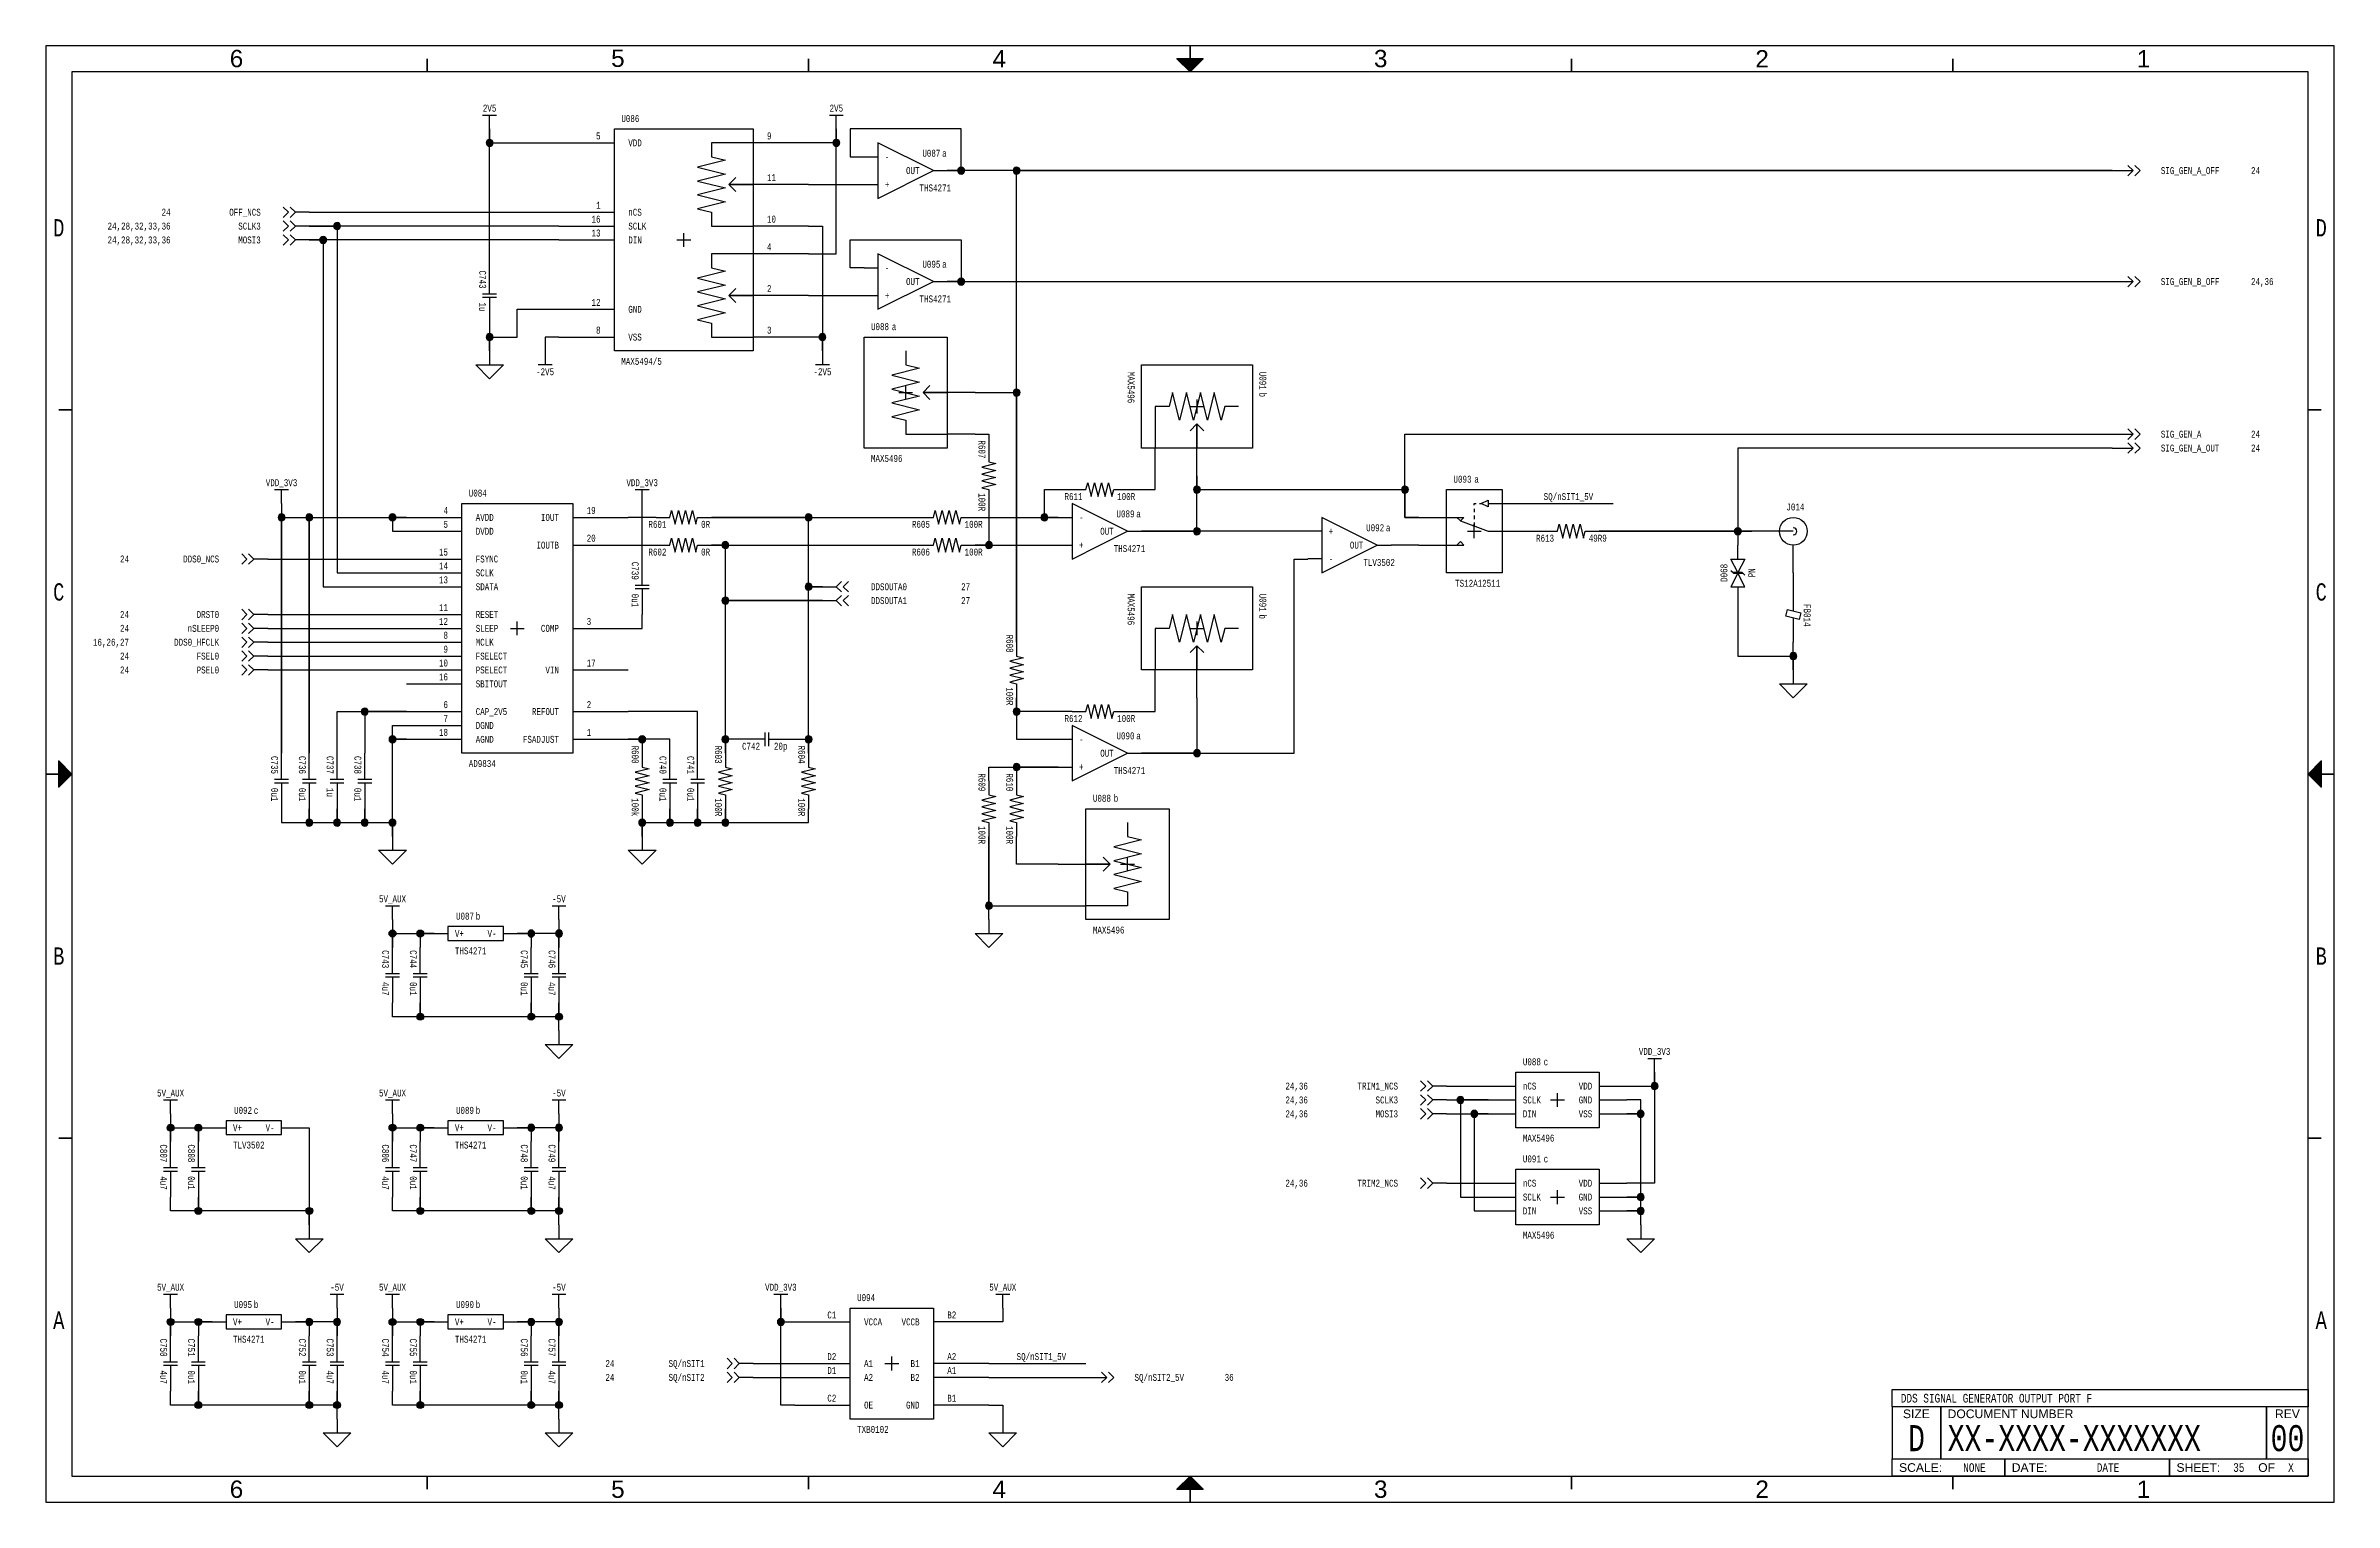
# Paper-space layout '35' of a CAD drawing. Header units: inches. Extents: x 0.2 to 16.8, y 0.2 to 10.8.
import ezdxf
from ezdxf.enums import TextEntityAlignment as Align

# ---------------------------------------------------------------- set-up
doc = ezdxf.new("R2010")
doc.units = ezdxf.units.IN
doc.header["$MEASUREMENT"] = 0
for name, color, linetype in [('BORDER', 13, 'Continuous'), ('COMPONENT', 14, 'Continuous'), ('SIGNAL', 84, 'Continuous'), ('TEXT', 252, 'Continuous')]:
    doc.layers.add(name, color=color, linetype=linetype)
doc.styles.add('Monotxt_75', font='monotxt.shx', dxfattribs={"width": 0.75})
doc.styles.get("Standard").update_dxf_attribs({"font": 'arial.ttf'})

psp = doc.layouts.new('35')

# ---------------------------------------------------------------- texts
at = {"layer": 'TEXT', "style": 'Monotxt_75', "width": 0.75}
for s, p in [('2V5', (3.45, 10.275)), ('2V5', (5.95, 10.275)), ('VDD_3V3', (1.95, 7.575)), ('VDD_3V3', (4.55, 7.575)), ('5V_AUX', (2.75, 4.575)), ('-5V', (3.95, 4.575)), ('VDD_3V3', (11.85, 3.475)), ('5V_AUX', (1.15, 3.175)), ('5V_AUX', (2.75, 3.175)), ('-5V', (3.95, 3.175)), ('5V_AUX', (1.15, 1.775)), ('-5V', (2.35, 1.775)), ('5V_AUX', (2.75, 1.775)), ('-5V', (3.95, 1.775)), ('VDD_3V3', (5.55, 1.775)), ('5V_AUX', (7.15, 1.775))]:
    psp.add_text(s, height=0.05, dxfattribs=at).set_placement(p, align=Align.CENTER)
for s, p in [('SIG_GEN_A_OFF', (15.5, 9.85)), ('24', (16.15, 9.85)), ('SIG_GEN_B_OFF', (15.5, 9.05)), ('24,36', (16.15, 9.05)), ('SIG_GEN_A', (15.5, 7.95)), ('24', (16.15, 7.95)), ('SIG_GEN_A_OUT', (15.5, 7.85)), ('24', (16.15, 7.85)), ('SQ/nSIT1_5V', (11.05, 7.5)), ('DDSOUTA0', (6.2, 6.85)), ('DDSOUTA1', (6.2, 6.75)), ('27', (6.85, 6.85)), ('27', (6.85, 6.75)), ('SQ/nSIT1_5V', (7.25, 1.3)), ('SQ/nSIT2_5V', (8.1, 1.15)), ('36', (8.75, 1.15))]:
    psp.add_text(s, height=0.05, dxfattribs=at).set_placement(p, align=Align.MIDDLE_LEFT)
for s, p in [('24', (1.15, 9.55)), ('OFF_NCS', (1.8, 9.55)), ('24,28,32,33,36', (1.15, 9.45)), ('SCLK3', (1.8, 9.45)), ('24,28,32,33,36', (1.15, 9.35)), ('MOSI3', (1.8, 9.35)), ('24', (0.85, 7.05)), ('DDS0_NCS', (1.5, 7.05)), ('24', (0.85, 6.65)), ('DRST0', (1.5, 6.65)), ('16,26,27', (0.85, 6.45)), ('24', (0.85, 6.55)), ('DDS0_HFCLK', (1.5, 6.45)), ('nSLEEP0', (1.5, 6.55)), ('24', (0.85, 6.35)), ('24', (0.85, 6.25)), ('PSEL0', (1.5, 6.25)), ('FSEL0', (1.5, 6.35)), ('24,36', (9.35, 3.25)), ('24,36', (9.35, 3.15)), ('TRIM1_NCS', (10, 3.25)), ('SCLK3', (10, 3.15)), ('24,36', (9.35, 3.05)), ('MOSI3', (10, 3.05)), ('24,36', (9.35, 2.55)), ('TRIM2_NCS', (10, 2.55)), ('24', (4.35, 1.25)), ('24', (4.35, 1.15)), ('SQ/nSIT1', (5, 1.25)), ('SQ/nSIT2', (5, 1.15))]:
    psp.add_text(s, height=0.05, dxfattribs=at).set_placement(p, align=Align.MIDDLE_RIGHT)
for p in [(3.85, 8.425), (5.85, 8.425)]:
    psp.add_text('-2V5', height=0.05, dxfattribs=at).set_placement(p, align=Align.TOP_CENTER)

# ---------------------------------------------------------------- blocks, each defined once
blk = doc.blocks.new('ANSI B Frame')
at = {"layer": 'BORDER', "lineweight": 35}
h = blk.add_hatch(color=256, dxfattribs=at)
h.dxf.hatch_style = 1
h.paths.add_polyline_path([(8.59375, 10.65625), (8.5, 10.65625), (8.5, 10.5625)])
h.paths.add_polyline_path([(8.5, 10.5625), (8.5, 10.65625), (8.40625, 10.65625)])
h = blk.add_hatch(color=256, dxfattribs=at)
h.dxf.hatch_style = 1
h.paths.add_polyline_path([(0.34375, 5.59375), (0.34375, 5.5), (0.4375, 5.5)])
h.paths.add_polyline_path([(0.4375, 5.5), (0.34375, 5.5), (0.34375, 5.40625)])
h = blk.add_hatch(color=256, dxfattribs=at)
h.dxf.hatch_style = 1
h.paths.add_polyline_path([(16.65625, 5.59375), (16.65625, 5.5), (16.5625, 5.5)])
h.paths.add_polyline_path([(16.5625, 5.5), (16.65625, 5.5), (16.65625, 5.40625)])
h = blk.add_hatch(color=256, dxfattribs=at)
h.dxf.hatch_style = 1
h.paths.add_polyline_path([(8.59375, 0.34375), (8.5, 0.34375), (8.5, 0.4375)])
h.paths.add_polyline_path([(8.5, 0.4375), (8.5, 0.34375), (8.40625, 0.34375)])
at = {"layer": 'BORDER'}
for points in [[(0.25, 0.25), (16.75, 0.25), (16.75, 10.75), (0.25, 10.75)], [(0.4375, 0.4375), (16.5625, 0.4375), (16.5625, 10.5625), (0.4375, 10.5625)], [(13.5625, 1.0625), (16.5625, 1.0625), (16.5625, 0.9375), (13.5625, 0.9375)], [(13.5625, 0.9375), (13.5625, 0.5625), (13.9125, 0.5625), (13.9125, 0.9375), (13.9125, 0.5625), (16.2625, 0.5625), (16.2625, 0.9375), (16.2625, 0.5625), (16.5625, 0.5625), (16.5625, 0.9375)], [(16.5625, 0.4375), (15.5625, 0.4375), (15.5625, 0.5625), (15.5625, 0.4375), (14.375, 0.4375), (14.375, 0.5625), (14.375, 0.4375), (13.5625, 0.4375), (13.5625, 0.5625), (16.5625, 0.5625)]]:
    blk.add_lwpolyline(points, close=True, dxfattribs=at)
at = {"layer": 'BORDER', "lineweight": 35}
for points in [[(8.5, 10.5625), (8.5, 10.75)], [(3, 10.65625), (3, 10.5625)], [(5.75, 10.65625), (5.75, 10.5625)], [(11.25, 10.65625), (11.25, 10.5625)], [(14, 10.65625), (14, 10.5625)], [(0.34375, 8.125), (0.4375, 8.125)], [(16.65625, 8.125), (16.5625, 8.125)], [(0.4375, 5.5), (0.25, 5.5)], [(16.5625, 5.5), (16.75, 5.5)], [(0.34375, 2.875), (0.4375, 2.875)], [(16.65625, 2.875), (16.5625, 2.875)], [(3, 0.34375), (3, 0.4375)], [(5.75, 0.34375), (5.75, 0.4375)], [(8.5, 0.4375), (8.5, 0.25)], [(11.25, 0.34375), (11.25, 0.4375)], [(14, 0.34375), (14, 0.4375)]]:
    blk.add_lwpolyline(points, dxfattribs=at)
for points in [[(8.5, 10.5625), (8.59375, 10.65625), (8.40625, 10.65625)], [(0.4375, 5.5), (0.34375, 5.59375), (0.34375, 5.40625)], [(16.5625, 5.5), (16.65625, 5.59375), (16.65625, 5.40625)], [(8.5, 0.4375), (8.59375, 0.34375), (8.40625, 0.34375)]]:
    blk.add_lwpolyline(points, close=True, dxfattribs=at)
at = {"layer": 'BORDER', "style": 'Monotxt_75', "width": 0.75}
for s, p in [('D', (0.34375, 9.4375)), ('D', (16.65625, 9.4375)), ('C', (0.34375, 6.8125)), ('C', (16.65625, 6.8125)), ('B', (0.34375, 4.1875)), ('B', (16.65625, 4.1875)), ('A', (0.34375, 1.5625)), ('A', (16.65625, 1.5625))]:
    blk.add_text(s, height=0.125, dxfattribs=at).set_placement(p, align=Align.MIDDLE_CENTER)
at = {"layer": 'BORDER'}
for s, p in [('SIZE', (13.7375, 0.8875)), ('REV', (16.4125, 0.8875)), ('OF', (16.2625, 0.5))]:
    blk.add_text(s, height=0.0625, dxfattribs=at).set_placement(p, align=Align.MIDDLE_CENTER)
for s, p in [('DOCUMENT NUMBER', (13.9625, 0.8875)), ('SCALE:', (13.6125, 0.5)), ('DATE:', (14.425, 0.5)), ('SHEET:', (15.6125, 0.5))]:
    blk.add_text(s, height=0.0625, dxfattribs=at).set_placement(p, align=Align.MIDDLE_LEFT)
at = {"layer": 'BORDER', "flags": 8}
for tag, p in [('ZN6', (1.625, 10.65787)), ('ZN5', (4.375, 10.66009)), ('ZN4', (7.125, 10.65625)), ('ZN3', (9.875, 10.65796)), ('ZN2', (12.625, 10.65574)), ('ZN1', (15.375, 10.65574)), ('ZN6', (1.625, 0.34375)), ('ZN5', (4.375, 0.34375)), ('ZN4', (7.125, 0.34375)), ('ZN3', (9.875, 0.34375)), ('ZN2', (12.625, 0.34375)), ('ZN1', (15.375, 0.34375))]:
    blk.add_attdef(tag, text='', height=0.125, dxfattribs=at).set_placement(p, align=Align.MIDDLE_CENTER)
at = {"layer": 'TEXT', "style": 'Monotxt_75', "width": 0.75, "flags": 8}
for tag, height, p in [('DESRP', 0.0625, (13.625, 1)), ('DWG_NO', 0.1875, (13.9625, 0.7125))]:
    blk.add_attdef(tag, text='', height=height, dxfattribs=at).set_placement(p, align=Align.MIDDLE_LEFT)
for tag, height, p in [('SHTSZ', 0.1875, (13.7375, 0.7125)), ('REV', 0.1875, (16.4125, 0.7125)), ('SCALE', 0.0625, (14.15625, 0.5)), ('REVDATE', 0.0625, (15.11875, 0.5)), ('CURRSHT', 0.0625, (16.0625, 0.5)), ('LASTSHT', 0.0625, (16.4375, 0.5))]:
    blk.add_attdef(tag, text='', height=height, dxfattribs=at).set_placement(p, align=Align.MIDDLE_CENTER)
blk = doc.blocks.new('MAX5494_5')
for points in [[(-0.45, 0.35), (-0.25, 0.35)], [(0.25, 0.35), (0.1, 0.35), (0.1, 0.3), (0.15, 0.2875), (0.05, 0.2625), (0.15, 0.2375), (0.05, 0.2125), (0.15, 0.1875), (0.05, 0.1625), (0.15, 0.1375), (0.05, 0.1125), (0.1, 0.1), (0.1, 0.05), (0.25, 0.05)], [(0.45, 0.35), (0.25, 0.35)], [(0.25, 0.2), (0.1625, 0.2), (0.1875, 0.225)], [(0.1625, 0.2), (0.25, 0.2)], [(0.1625, 0.2), (0.1875, 0.175)], [(0.45, 0.2), (0.25, 0.2)], [(-0.45, 0.1), (-0.25, 0.1)], [(-0.45, 0.05), (-0.25, 0.05)], [(0.45, 0.05), (0.25, 0.05)], [(-0.45, 0), (-0.25, 0)], [(0.25, -0.05), (0.1, -0.05), (0.1, -0.1), (0.15, -0.1125), (0.05, -0.1375), (0.15, -0.1625), (0.05, -0.1875), (0.15, -0.2125), (0.05, -0.2375), (0.15, -0.2625), (0.05, -0.2875), (0.1, -0.3), (0.1, -0.35), (0.25, -0.35)], [(0.45, -0.05), (0.25, -0.05)], [(0.25, -0.2), (0.1625, -0.2), (0.1875, -0.175)], [(0.1625, -0.2), (0.25, -0.2)], [(0.1625, -0.2), (0.1875, -0.225)], [(0.45, -0.2), (0.25, -0.2)], [(-0.45, -0.25), (-0.25, -0.25)], [(-0.45, -0.35), (-0.25, -0.35)], [(0.45, -0.35), (0.25, -0.35)]]:
    blk.add_lwpolyline(points)
blk.add_lwpolyline([(-0.25, 0.4), (0.25, 0.4), (0.25, -0.4), (-0.25, -0.4)], close=True)
at = {"color": 7}
for points in [[(-0.025, 0), (0, 0), (0, 0.025)], [(0, -0.025), (0, 0), (0.025, 0)]]:
    blk.add_lwpolyline(points, dxfattribs=at)
at = {"layer": 'TEXT', "style": 'Monotxt_75', "width": 0.75}
for s, p in [('5', (-0.3, 0.3625)), ('16', (-0.3, 0.0625)), ('1', (-0.3, 0.1125)), ('13', (-0.3, 0.0125)), ('12', (-0.3, -0.2375)), ('8', (-0.3, -0.3375))]:
    blk.add_text(s, height=0.025, dxfattribs=at).set_placement(p, align=Align.RIGHT)
for s, p in [('VDD', (-0.2, 0.35)), ('nCS', (-0.2, 0.1)), ('SCLK', (-0.2, 0.05)), ('DIN', (-0.2, 0)), ('GND', (-0.2, -0.25)), ('VSS', (-0.2, -0.35))]:
    blk.add_text(s, height=0.025, dxfattribs=at).set_placement(p, align=Align.MIDDLE_LEFT)
for s, p in [('9', (0.3, 0.3625)), ('11', (0.3, 0.2125)), ('10', (0.3, 0.0625)), ('4', (0.3, -0.0375)), ('2', (0.3, -0.1875)), ('3', (0.3, -0.3375))]:
    blk.add_text(s, height=0.025, dxfattribs=at).set_placement(p)
blk.add_text('MAX5494/5', height=0.025, dxfattribs=at).set_placement((-0.225, -0.425), align=Align.TOP_LEFT)
at = {"layer": 'TEXT', "style": 'Monotxt_75', "width": 0.75, "flags": 8}
blk.add_attdef('REF', (-0.225, 0.425), '', height=0.025, dxfattribs=at)
blk = doc.blocks.new('FROM_CONN')
for points in [[(0, 0), (0.05, 0)], [(0.06875, 0.01875), (0.05, 0), (0.06875, -0.01875)], [(0.09375, 0.01875), (0.075, 0), (0.09375, -0.01875)]]:
    blk.add_lwpolyline(points)
blk = doc.blocks.new('CONNECT')
blk.add_hatch(color=256).paths.add_polyline_path([(0.0125, 0, 1), (-0.0125, 0, 1)])
blk.add_circle((0, 0), 0.0125)
blk = doc.blocks.new('SUPPLY_BUS')
for points in [[(0, 0), (0.05, 0)], [(0.05, 0.025), (0.05, -0.025)]]:
    blk.add_lwpolyline(points)
blk = doc.blocks.new('FLOAT_GND')
blk.add_lwpolyline([(0, 0), (0, -0.05)])
blk.add_lwpolyline([(-0.05, -0.05), (0.05, -0.05), (0, -0.1)], close=True)
blk = doc.blocks.new('TO_CONN')
for points in [[(0, 0), (0.075, 0)], [(0.05625, 0.01875), (0.075, 0), (0.05625, -0.01875)], [(0.08125, 0.01875), (0.1, 0), (0.08125, -0.01875)]]:
    blk.add_lwpolyline(points)
blk = doc.blocks.new('CAP')
for points in [[(0, 0.0125), (0, 0.2)], [(-0.05, 0.0125), (0.05, 0.0125)], [(-0.05, -0.0125), (0.05, -0.0125)], [(0, -0.0125), (0, -0.2)]]:
    blk.add_lwpolyline(points)
at = {"layer": 'TEXT', "style": 'Monotxt_75', "width": 0.75, "flags": 8}
blk.add_attdef('REFID', text='', height=0.05, rotation=270, dxfattribs=at).set_placement((-0.025, 0.05), align=Align.TOP_RIGHT)
blk.add_attdef('VALUE', text='', height=0.05, rotation=270, dxfattribs=at).set_placement((-0.025, -0.05), align=Align.TOP_LEFT)
blk = doc.blocks.new('AD9834')
blk.add_lwpolyline([(-0.2, 0.45), (0.2, 0.45), (0.2, -0.45), (-0.2, -0.45)], close=True)
for points in [[(-0.4, 0.4), (-0.2, 0.4)], [(-0.4, 0.35), (-0.2, 0.35)], [(0.2, 0.4), (0.4, 0.4)], [(-0.4, 0.25), (-0.2, 0.25)], [(0.2, 0.3), (0.4, 0.3)], [(-0.4, 0.2), (-0.2, 0.2)], [(-0.4, 0.15), (-0.2, 0.15)], [(-0.4, 0.05), (-0.2, 0.05)], [(-0.4, 0), (-0.2, 0)], [(0.2, 0), (0.4, 0)], [(-0.4, -0.05), (-0.2, -0.05)], [(-0.4, -0.1), (-0.2, -0.1)], [(-0.4, -0.15), (-0.2, -0.15)], [(0.2, -0.15), (0.4, -0.15)], [(-0.4, -0.2), (-0.2, -0.2)], [(-0.4, -0.3), (-0.2, -0.3)], [(0.2, -0.3), (0.4, -0.3)], [(-0.4, -0.35), (-0.2, -0.35)], [(-0.4, -0.4), (-0.2, -0.4)], [(0.2, -0.4), (0.4, -0.4)]]:
    blk.add_lwpolyline(points)
at = {"color": 7}
for points in [[(-0.025, 0), (0, 0), (0, 0.025)], [(0, -0.025), (0, 0), (0.025, 0)]]:
    blk.add_lwpolyline(points, dxfattribs=at)
at = {"layer": 'TEXT', "style": 'Monotxt_75', "width": 0.75}
for s, p in [('4', (-0.25, 0.4125)), ('5', (-0.25, 0.3625)), ('15', (-0.25, 0.2625)), ('14', (-0.25, 0.2125)), ('13', (-0.25, 0.1625)), ('11', (-0.25, 0.0625)), ('12', (-0.25, 0.0125)), ('8', (-0.25, -0.0375)), ('9', (-0.25, -0.0875)), ('10', (-0.25, -0.1375)), ('16', (-0.25, -0.1875)), ('6', (-0.25, -0.2875)), ('7', (-0.25, -0.3375)), ('18', (-0.25, -0.3875))]:
    blk.add_text(s, height=0.025, dxfattribs=at).set_placement(p, align=Align.RIGHT)
for s, p in [('AVDD', (-0.15, 0.4)), ('DVDD', (-0.15, 0.35)), ('FSYNC', (-0.15, 0.25)), ('SCLK', (-0.15, 0.2)), ('SDATA', (-0.15, 0.15)), ('SLEEP', (-0.15, 0)), ('RESET', (-0.15, 0.05)), ('MCLK', (-0.15, -0.05)), ('PSELECT', (-0.15, -0.15)), ('FSELECT', (-0.15, -0.1)), ('SBITOUT', (-0.15, -0.2)), ('CAP_2V5', (-0.15, -0.3)), ('AGND', (-0.15, -0.4)), ('DGND', (-0.15, -0.35))]:
    blk.add_text(s, height=0.025, dxfattribs=at).set_placement(p, align=Align.MIDDLE_LEFT)
for s, p in [('IOUT', (0.15, 0.4)), ('IOUTB', (0.15, 0.3)), ('COMP', (0.15, 0)), ('VIN', (0.15, -0.15)), ('REFOUT', (0.15, -0.3)), ('FSADJUST', (0.15, -0.4))]:
    blk.add_text(s, height=0.025, dxfattribs=at).set_placement(p, align=Align.MIDDLE_RIGHT)
for s, p in [('19', (0.25, 0.4125)), ('20', (0.25, 0.3125)), ('3', (0.25, 0.0125)), ('17', (0.25, -0.1375)), ('2', (0.25, -0.2875)), ('1', (0.25, -0.3875))]:
    blk.add_text(s, height=0.025, dxfattribs=at).set_placement(p)
blk.add_text('AD9834', height=0.025, dxfattribs=at).set_placement((-0.175, -0.475), align=Align.TOP_LEFT)
at = {"layer": 'TEXT', "style": 'Monotxt_75', "width": 0.75, "flags": 8}
blk.add_attdef('REF', (-0.175, 0.475), '', height=0.025, dxfattribs=at)
blk = doc.blocks.new('RF_CONN_MIRROR')
for points in [[(0, 0), (0, -0.15)], [(0.15, 0), (0.05, 0)]]:
    blk.add_lwpolyline(points)
blk.add_circle((0, 0), 0.05)
blk.add_arc((0, 0), 0.0125, 0, 180)
at = {"layer": 'TEXT', "style": 'Monotxt_75', "width": 0.75, "flags": 8}
blk.add_attdef('REF', (-0.075, -0.025), '', height=0.025, rotation=90, dxfattribs=at)
blk = doc.blocks.new('FeBead')
for points in [[(-0.2, 0), (-0.026, 0)], [(0.026, 0), (0.2, 0)]]:
    blk.add_lwpolyline(points)
blk.add_lwpolyline([(-0.037, -0.042), (-0.011, 0.055), (0.037, 0.042), (0.011, -0.055)], close=True)
at = {"layer": 'TEXT', "style": 'Monotxt_75', "width": 0.75, "flags": 8}
blk.add_attdef('REFID', (-0.075, 0.075), '', height=0.05, dxfattribs=at)
blk = doc.blocks.new('RES')
blk.add_lwpolyline([(-0.2, 0), (-0.1, 0), (-0.0875, 0.05), (-0.0625, -0.05), (-0.0375, 0.05), (-0.0125, -0.05), (0.0125, 0.05), (0.0375, -0.05), (0.0625, 0.05), (0.0875, -0.05), (0.1, 0), (0.2, 0)])
at = {"layer": 'TEXT', "style": 'Monotxt_75', "width": 0.75, "flags": 8}
blk.add_attdef('REFID', text='', height=0.05, dxfattribs=at).set_placement((-0.125, -0.025), align=Align.TOP_RIGHT)
blk.add_attdef('VALUE', text='', height=0.05, dxfattribs=at).set_placement((0.125, -0.025), align=Align.TOP_LEFT)
blk = doc.blocks.new('TXB0102')
blk.add_lwpolyline([(-0.15, 0.2), (0.15, 0.2), (0.15, -0.2), (-0.15, -0.2)], close=True)
for points in [[(-0.35, 0.15), (-0.15, 0.15)], [(0.35, 0.15), (0.15, 0.15)], [(-0.35, 0), (-0.15, 0)], [(-0.35, -0.05), (-0.15, -0.05)], [(0.35, 0), (0.15, 0)], [(0.35, -0.05), (0.15, -0.05)], [(-0.35, -0.15), (-0.15, -0.15)], [(0.35, -0.15), (0.15, -0.15)]]:
    blk.add_lwpolyline(points)
at = {"color": 7}
for points in [[(-0.025, 0), (0, 0), (0, 0.025)], [(0, -0.025), (0, 0), (0.025, 0)]]:
    blk.add_lwpolyline(points, dxfattribs=at)
at = {"layer": 'TEXT', "style": 'Monotxt_75', "width": 0.75}
for s, p in [('C1', (-0.2, 0.1625)), ('D2', (-0.2, 0.0125)), ('D1', (-0.2, -0.0375)), ('C2', (-0.2, -0.1375))]:
    blk.add_text(s, height=0.025, dxfattribs=at).set_placement(p, align=Align.RIGHT)
for s, p in [('B2', (0.2, 0.1625)), ('A2', (0.2, 0.0125)), ('A1', (0.2, -0.0375)), ('B1', (0.2, -0.1375))]:
    blk.add_text(s, height=0.025, dxfattribs=at).set_placement(p)
for s, p in [('VCCA', (-0.1, 0.15)), ('A1', (-0.1, 0)), ('A2', (-0.1, -0.05)), ('OE', (-0.1, -0.15))]:
    blk.add_text(s, height=0.025, dxfattribs=at).set_placement(p, align=Align.MIDDLE_LEFT)
for s, p in [('VCCB', (0.1, 0.15)), ('B1', (0.1, 0)), ('B2', (0.1, -0.05)), ('GND', (0.1, -0.15))]:
    blk.add_text(s, height=0.025, dxfattribs=at).set_placement(p, align=Align.MIDDLE_RIGHT)
blk.add_text('TXB0102', height=0.025, dxfattribs=at).set_placement((-0.125, -0.225), align=Align.TOP_LEFT)
at = {"layer": 'TEXT', "style": 'Monotxt_75', "width": 0.75, "flags": 8}
blk.add_attdef('REF', (-0.125, 0.225), '', height=0.025, dxfattribs=at)
blk = doc.blocks.new('OPAMP_GEN')
blk.add_lwpolyline([(-0.2, 0.2), (-0.2, -0.2), (0.2, 0)], close=True)
for points in [[(-0.2, 0.1), (-0.3, 0.1)], [(0.2, 0), (0.3, 0)], [(-0.2, -0.1), (-0.3, -0.1)]]:
    blk.add_lwpolyline(points)
at = {"layer": 'TEXT', "style": 'Monotxt_75', "width": 0.75}
for s, p in [('+', (-0.15, 0.1)), ('-', (-0.15, -0.1))]:
    blk.add_text(s, height=0.05, dxfattribs=at).set_placement(p, align=Align.MIDDLE_LEFT)
blk.add_text('OUT', height=0.05, dxfattribs=at).set_placement((0.1, 0), align=Align.MIDDLE_RIGHT)
at = {"layer": 'TEXT', "style": 'Monotxt_75', "width": 0.75, "flags": 8}
for tag, p in [('INP', (-0.225, 0.125)), ('REFID', (0.25, 0.1)), ('INM', (-0.225, -0.075))]:
    blk.add_attdef(tag, text='', height=0.05, dxfattribs=at).set_placement(p, align=Align.RIGHT)
for tag, p in [('OUT', (0.225, 0.025)), ('INST', (0.2625, 0.1))]:
    blk.add_attdef(tag, p, '', height=0.05, dxfattribs=at)
blk.add_attdef('MFGPN', text='', height=0.05, dxfattribs=at).set_placement((0.1, -0.1), align=Align.TOP_LEFT)
blk = doc.blocks.new('OPAMP_GEN_FLIP')
blk.add_lwpolyline([(-0.2, 0.2), (-0.2, -0.2), (0.2, 0)], close=True)
for points in [[(-0.3, 0.1), (-0.2, 0.1)], [(0.2, 0), (0.3, 0)], [(-0.3, -0.1), (-0.2, -0.1)]]:
    blk.add_lwpolyline(points)
at = {"layer": 'TEXT', "style": 'Monotxt_75', "width": 0.75}
for s, p in [('-', (-0.15, 0.1)), ('+', (-0.15, -0.1))]:
    blk.add_text(s, height=0.05, dxfattribs=at).set_placement(p, align=Align.MIDDLE_LEFT)
blk.add_text('OUT', height=0.05, dxfattribs=at).set_placement((0.1, 0), align=Align.MIDDLE_RIGHT)
at = {"layer": 'TEXT', "style": 'Monotxt_75', "width": 0.75, "flags": 8}
for tag, p in [('INM', (-0.225, 0.125)), ('REFID', (0.25, 0.1)), ('INP', (-0.225, -0.075))]:
    blk.add_attdef(tag, text='', height=0.05, dxfattribs=at).set_placement(p, align=Align.RIGHT)
for tag, p in [('OUT', (0.225, 0.025)), ('INST', (0.2625, 0.1))]:
    blk.add_attdef(tag, p, '', height=0.05, dxfattribs=at)
blk.add_attdef('MFGPN', text='', height=0.05, dxfattribs=at).set_placement((0.1, -0.1), align=Align.TOP_LEFT)
blk = doc.blocks.new('DIG_VAR_R')
blk.add_lwpolyline([(-0.3, 0.4), (0.3, 0.4), (0.3, -0.4), (-0.3, -0.4)], close=True)
for points in [[(0, 0.3), (0, 0.3), (0, 0.2), (0.1, 0.175), (-0.1, 0.125), (0.1, 0.075), (-0.1, 0.025), (0.1, -0.025), (-0.1, -0.075), (0.1, -0.125), (-0.1, -0.175), (0, -0.2), (0, -0.3), (0.3, -0.3)], [(0.3, 0), (0.125, 0), (0.175, 0.05)], [(0.125, 0), (0.3, 0)], [(0.125, 0), (0.175, -0.05)], [(0.5, 0), (0.3, 0)], [(0.5, -0.3), (0.3, -0.3)]]:
    blk.add_lwpolyline(points)
at = {"color": 7}
for points in [[(-0.05, 0), (0, 0), (0, 0.05)], [(0, -0.05), (0, 0), (0.05, 0)]]:
    blk.add_lwpolyline(points, dxfattribs=at)
at = {"layer": 'TEXT', "style": 'Monotxt_75', "width": 0.75, "flags": 8}
for tag, p in [('REFID', (-0.25, 0.45)), ('INST', (-0.1, 0.45)), ('W', (0.325, 0.025)), ('L', (0.325, -0.275))]:
    blk.add_attdef(tag, p, '', height=0.05, dxfattribs=at)
blk.add_attdef('MFGPN', text='', height=0.05, dxfattribs=at).set_placement((-0.25, -0.45), align=Align.TOP_LEFT)
blk = doc.blocks.new('DIG_VAR_R_FLIP')
blk.add_lwpolyline([(-0.3, 0.4), (0.3, 0.4), (0.3, -0.4), (-0.3, -0.4)], close=True)
for points in [[(0, 0.3), (0, 0.3), (0, 0.2), (0.1, 0.175), (-0.1, 0.125), (0.1, 0.075), (-0.1, 0.025), (0.1, -0.025), (-0.1, -0.075), (0.1, -0.125), (-0.1, -0.175), (0, -0.2), (0, -0.3), (-0.3, -0.3)], [(-0.3, 0), (-0.125, 0), (-0.175, 0.05)], [(-0.5, 0), (-0.3, 0)], [(-0.125, 0), (-0.3, 0)], [(-0.125, 0), (-0.175, -0.05)], [(-0.5, -0.3), (-0.3, -0.3)]]:
    blk.add_lwpolyline(points)
at = {"color": 7}
for points in [[(-0.05, 0), (0, 0), (0, 0.05)], [(0, -0.05), (0, 0), (0.05, 0)]]:
    blk.add_lwpolyline(points, dxfattribs=at)
at = {"layer": 'TEXT', "style": 'Monotxt_75', "width": 0.75, "flags": 8}
for tag, p in [('REFID', (-0.25, 0.45)), ('INST', (-0.1, 0.45))]:
    blk.add_attdef(tag, p, '', height=0.05, dxfattribs=at)
for tag, p in [('W', (-0.325, 0.025)), ('L', (-0.325, -0.275))]:
    blk.add_attdef(tag, text='', height=0.05, dxfattribs=at).set_placement(p, align=Align.RIGHT)
blk.add_attdef('MFGPN', text='', height=0.05, dxfattribs=at).set_placement((-0.25, -0.45), align=Align.TOP_LEFT)
blk = doc.blocks.new('ANALOG_SW')
for points in [[(-0.2, 0.3), (0.2, 0.3), (0.2, -0.3), (-0.2, -0.3)], [(0.1, 0.225), (0.1, 0.175), (0.05, 0.2)], [(-0.1, 0.075), (-0.125, 0.1), (-0.075, 0.1)], [(-0.1, -0.075), (-0.125, -0.1), (-0.075, -0.1)]]:
    blk.add_lwpolyline(points, close=True)
for points in [[(0, 0.1875), (0, 0.2), (0.0125, 0.2)], [(0.0375, 0.2), (0.05, 0.2)], [(0.1, 0.2), (0.4, 0.2)], [(-0.4, 0.1), (-0.125, 0.1)], [(-0.1, 0.075), (0.1, 0)], [(0, 0.1625), (0, 0.1375)], [(0, 0.1125), (0, 0.0875)], [(0, 0.0625), (0, 0.0375)], [(0.1, 0), (0.4, 0)], [(-0.4, -0.1), (-0.125, -0.1)]]:
    blk.add_lwpolyline(points)
at = {"color": 7}
for points in [[(-0.05, 0), (0, 0), (0, 0.05)], [(0, -0.05), (0, 0), (0.05, 0)]]:
    blk.add_lwpolyline(points, dxfattribs=at)
at = {"layer": 'TEXT', "style": 'Monotxt_75', "width": 0.75, "flags": 8}
for tag, p in [('REFID', (-0.15, 0.35)), ('INST', (0, 0.35)), ('IN', (0.225, 0.225)), ('C', (0.225, 0.025))]:
    blk.add_attdef(tag, p, '', height=0.05, dxfattribs=at)
for tag, p in [('NC', (-0.225, 0.125)), ('NO', (-0.225, -0.075))]:
    blk.add_attdef(tag, text='', height=0.05, dxfattribs=at).set_placement(p, align=Align.RIGHT)
blk.add_attdef('MFGPN', text='', height=0.05, dxfattribs=at).set_placement((-0.1375, -0.35), align=Align.TOP_LEFT)
blk = doc.blocks.new('DIG_VAR_R_CNTRL')
blk.add_lwpolyline([(-0.3, 0.2), (0.3, 0.2), (0.3, -0.2), (-0.3, -0.2)], close=True)
for points in [[(-0.5, 0.1), (-0.3, 0.1)], [(-0.5, 0), (-0.3, 0)], [(0.3, 0.1), (0.5, 0.1)], [(0.3, 0), (0.5, 0)], [(-0.5, -0.1), (-0.3, -0.1)], [(0.3, -0.1), (0.5, -0.1)]]:
    blk.add_lwpolyline(points)
at = {"color": 7}
for points in [[(-0.05, 0), (0, 0), (0, 0.05)], [(0, -0.05), (0, 0), (0.05, 0)]]:
    blk.add_lwpolyline(points, dxfattribs=at)
at = {"layer": 'TEXT', "style": 'Monotxt_75', "width": 0.75}
for s, p in [('SCLK', (-0.25, 0)), ('nCS', (-0.25, 0.1)), ('DIN', (-0.25, -0.1))]:
    blk.add_text(s, height=0.05, dxfattribs=at).set_placement(p, align=Align.MIDDLE_LEFT)
for s, p in [('VDD', (0.25, 0.1)), ('GND', (0.25, 0)), ('VSS', (0.25, -0.1))]:
    blk.add_text(s, height=0.05, dxfattribs=at).set_placement(p, align=Align.MIDDLE_RIGHT)
at = {"layer": 'TEXT', "style": 'Monotxt_75', "width": 0.75, "flags": 8}
for tag, p in [('CS', (-0.325, 0.125)), ('SCLK', (-0.325, 0.025)), ('SI', (-0.325, -0.075))]:
    blk.add_attdef(tag, text='', height=0.05, dxfattribs=at).set_placement(p, align=Align.RIGHT)
for tag, p in [('REFID', (-0.25, 0.25)), ('INST', (-0.1, 0.25)), ('VDD', (0.325, 0.125)), ('GND', (0.325, 0.025)), ('VSS', (0.325, -0.075))]:
    blk.add_attdef(tag, p, '', height=0.05, dxfattribs=at)
blk.add_attdef('MFGPN', text='', height=0.05, dxfattribs=at).set_placement((-0.25, -0.25), align=Align.TOP_LEFT)
blk = doc.blocks.new('D_TVS_BIDIR')
for points in [[(-0.003125, 0), (-0.1, 0.05), (-0.1, -0.05)], [(0.003125, 0), (0.1, 0.05), (0.1, -0.05)]]:
    blk.add_lwpolyline(points, close=True)
for points in [[(-0.003125, 0.03125), (0.015625, 0.05)], [(-0.003125, 0.03125), (-0.003125, -0.0375)], [(0.003125, -0.03125), (0.003125, 0.0375)], [(-0.1, 0), (-0.2, 0)], [(-0.015625, -0.05), (0.003125, -0.03125)], [(0.1, 0), (0.2, 0)]]:
    blk.add_lwpolyline(points)
at = {"layer": 'TEXT', "style": 'Monotxt_75', "width": 0.75, "flags": 8}
blk.add_attdef('REFNO', text='', height=0.05, dxfattribs=at).set_placement((0, 0.075), align=Align.CENTER)
blk.add_attdef('MFGPN', text='', height=0.05, dxfattribs=at).set_placement((0, -0.075), align=Align.TOP_CENTER)
blk = doc.blocks.new('OPAMP_GEN_PWR')
for points in [[(-0.3, 0), (-0.2, 0)], [(0.2, 0), (0.3, 0)]]:
    blk.add_lwpolyline(points)
blk.add_lwpolyline([(-0.2, -0.05), (0.2, -0.05), (0.2, 0.05), (-0.2, 0.05)], close=True)
at = {"layer": 'TEXT', "style": 'Monotxt_75', "width": 0.75}
blk.add_text('V+', height=0.05, dxfattribs=at).set_placement((-0.15, 0), align=Align.MIDDLE_LEFT)
blk.add_text('V-', height=0.05, dxfattribs=at).set_placement((0.15, 0), align=Align.MIDDLE_RIGHT)
at = {"layer": 'TEXT', "style": 'Monotxt_75', "width": 0.75, "flags": 8}
for tag, p in [('VP', (-0.225, 0.025)), ('REFID', (-0.0125, 0.1))]:
    blk.add_attdef(tag, text='', height=0.05, dxfattribs=at).set_placement(p, align=Align.RIGHT)
for tag, p in [('INST', (0, 0.1)), ('VN', (0.225, 0.025))]:
    blk.add_attdef(tag, p, '', height=0.05, dxfattribs=at)
blk.add_attdef('MFGPN', text='', height=0.05, dxfattribs=at).set_placement((-0.15, -0.1), align=Align.TOP_LEFT)

# ---------------------------------------------------------------- linework, layer by layer
at = {"layer": 'SIGNAL'}
for points in [[(3.45, 9.15), (3.45, 10.15), (3.45, 10.05), (3.95, 10.05)], [(5.75, 9.25), (5.95, 9.25), (5.95, 10.15), (5.95, 10.05), (5.75, 10.05)], [(6.95, 8.25), (7.25, 8.25), (7.25, 6.45), (7.25, 9.85), (15.15, 9.85), (6.75, 9.85), (6.85, 9.85), (6.85, 10.15), (6.05, 10.15), (6.05, 9.95), (6.15, 9.95)], [(5.75, 9.75), (6.15, 9.75)], [(2.15, 9.55), (3.95, 9.55)], [(3.95, 9.45), (2.15, 9.45), (2.35, 9.45), (2.35, 6.95), (2.85, 6.95)], [(5.75, 9.45), (5.85, 9.45), (5.85, 8.55), (5.85, 8.65), (5.75, 8.65)], [(3.95, 9.35), (2.15, 9.35), (2.25, 9.35), (2.25, 6.85), (2.85, 6.85)], [(6.15, 9.15), (6.05, 9.15), (6.05, 9.35), (6.85, 9.35), (6.85, 9.05), (6.75, 9.05), (15.15, 9.05)], [(5.75, 8.95), (6.15, 8.95)], [(3.45, 8.75), (3.45, 8.55), (3.45, 8.65), (3.65, 8.65), (3.65, 8.85), (3.95, 8.85)], [(3.95, 8.65), (3.85, 8.65), (3.85, 8.55)], [(6.95, 7.95), (7.05, 7.95), (7.05, 7.85)], [(9.35, 7.25), (8.15, 7.25), (8.55, 7.25), (8.55, 7.65), (8.55, 7.55), (10.05, 7.55), (10.05, 7.35), (10.15, 7.35), (10.05, 7.35), (10.05, 7.95), (15.15, 7.95)], [(15.15, 7.85), (12.45, 7.85), (12.45, 7.275), (12.425, 7.25), (11.45, 7.25), (12.55, 7.25), (12.45, 7.25), (12.45, 7.15)], [(8.05, 7.55), (8.25, 7.55), (8.25, 7.65)], [(1.95, 7.45), (1.95, 5.65), (1.95, 7.35), (2.125, 7.35), (2.15, 7.325), (2.15, 5.65), (2.15, 7.35), (2.85, 7.35), (2.75, 7.35), (2.75, 7.25), (2.85, 7.25)], [(4.55, 7.05), (4.55, 7.45)], [(6.95, 7.35), (7.55, 7.35), (7.45, 7.35), (7.45, 7.55), (7.65, 7.55)], [(7.05, 7.45), (7.05, 7.15), (6.95, 7.15), (7.55, 7.15)], [(10.95, 7.45), (11.55, 7.45)], [(4.65, 7.35), (4.45, 7.35)], [(5.65, 5.75), (5.75, 5.75), (5.75, 5.65), (5.75, 6.825), (5.775, 6.85), (5.85, 6.85), (5.75, 6.85), (5.75, 7.35), (5.05, 7.35), (6.55, 7.35)], [(4.45, 7.15), (4.65, 7.15)], [(5.25, 5.75), (5.15, 5.75), (5.15, 5.65), (5.15, 6.725), (5.175, 6.75), (5.85, 6.75), (5.15, 6.75), (5.15, 7.15), (5.05, 7.15), (6.55, 7.15)], [(10.15, 7.15), (9.95, 7.15)], [(10.95, 7.25), (11.05, 7.25)], [(1.85, 7.05), (2.85, 7.05)], [(8.55, 6.05), (8.55, 5.65), (8.15, 5.65), (9.25, 5.65), (9.25, 7.05), (9.35, 7.05)], [(12.85, 6.95), (12.85, 6.85)], [(1.85, 6.65), (2.85, 6.65)], [(4.45, 6.55), (4.55, 6.55), (4.55, 6.65)], [(12.45, 6.75), (12.45, 6.35), (12.85, 6.35), (12.85, 6.25), (12.85, 6.45)], [(1.85, 6.55), (2.85, 6.55)], [(1.85, 6.45), (2.85, 6.45)], [(1.85, 6.35), (2.85, 6.35)], [(1.85, 6.25), (2.85, 6.25)], [(2.35, 5.65), (2.35, 5.95), (2.85, 5.95), (2.55, 5.95), (2.55, 5.65)], [(4.95, 5.65), (4.95, 5.95), (4.45, 5.95)], [(7.65, 5.95), (7.25, 5.95), (7.25, 6.05), (7.25, 5.75), (7.55, 5.75)], [(8.05, 5.95), (8.25, 5.95), (8.25, 6.05)], [(1.95, 5.25), (1.95, 5.15), (2.15, 5.15), (2.15, 5.25), (2.15, 5.175), (2.175, 5.15), (2.35, 5.15), (2.35, 5.25), (2.35, 5.175), (2.375, 5.15), (2.55, 5.15), (2.55, 5.25), (2.55, 5.175), (2.575, 5.15), (2.75, 5.15), (2.75, 5.05), (2.75, 5.75), (2.85, 5.75), (2.775, 5.75), (2.75, 5.775), (2.75, 5.85), (2.85, 5.85)], [(4.75, 5.65), (4.75, 5.75), (4.45, 5.75), (4.55, 5.75), (4.55, 5.65)], [(7.05, 5.45), (7.05, 5.55), (7.55, 5.55), (7.25, 5.55), (7.25, 5.45)], [(4.55, 5.25), (4.55, 5.05), (4.55, 5.15), (4.75, 5.15), (4.75, 5.25), (4.75, 5.175), (4.775, 5.15), (4.95, 5.15), (4.95, 5.25), (4.95, 5.175), (4.975, 5.15), (5.15, 5.15), (5.15, 5.25), (5.15, 5.175), (5.175, 5.15), (5.75, 5.15), (5.75, 5.25)], [(7.05, 4.45), (7.05, 5.05), (7.05, 4.55), (7.55, 4.55)], [(7.55, 4.85), (7.25, 4.85), (7.25, 5.05)], [(2.75, 4.45), (2.75, 4.25), (2.75, 4.35), (3.05, 4.35), (2.95, 4.35), (2.95, 4.25)], [(3.95, 4.45), (3.95, 4.25), (3.95, 4.35), (3.65, 4.35), (3.75, 4.35), (3.75, 4.25)], [(3.95, 3.65), (3.95, 3.85), (3.95, 3.75), (3.775, 3.75), (3.75, 3.775), (3.75, 3.85), (3.75, 3.75), (2.975, 3.75), (2.95, 3.775), (2.95, 3.85), (2.95, 3.75), (2.75, 3.75), (2.75, 3.85)], [(11.65, 3.25), (11.85, 3.25), (11.85, 3.35), (11.85, 2.55), (11.65, 2.55)], [(10.35, 3.25), (10.65, 3.25)], [(10.35, 3.15), (10.65, 3.15), (10.45, 3.15), (10.45, 2.45), (10.65, 2.45)], [(11.75, 2.25), (11.75, 2.35), (11.65, 2.35), (11.725, 2.35), (11.75, 2.375), (11.75, 2.45), (11.65, 2.45), (11.725, 2.45), (11.75, 2.475), (11.75, 3.05), (11.65, 3.05), (11.725, 3.05), (11.75, 3.075), (11.75, 3.15), (11.65, 3.15)], [(1.15, 3.05), (1.15, 2.85), (1.15, 2.95), (1.325, 2.95), (1.35, 2.925), (1.35, 2.85), (1.35, 2.95), (1.45, 2.95)], [(2.75, 3.05), (2.75, 2.85), (2.75, 2.95), (3.05, 2.95), (2.95, 2.95), (2.95, 2.85)], [(3.95, 3.05), (3.95, 2.85), (3.95, 2.95), (3.65, 2.95), (3.75, 2.95), (3.75, 2.85)], [(10.35, 3.05), (10.65, 3.05), (10.55, 3.05), (10.55, 2.35), (10.65, 2.35)], [(2.05, 2.95), (2.15, 2.95), (2.15, 2.25), (2.15, 2.35), (1.375, 2.35), (1.35, 2.375), (1.35, 2.45), (1.35, 2.35), (1.15, 2.35), (1.15, 2.45)], [(10.35, 2.55), (10.65, 2.55)], [(3.95, 2.25), (3.95, 2.45), (3.95, 2.35), (3.775, 2.35), (3.75, 2.375), (3.75, 2.45), (3.75, 2.35), (2.975, 2.35), (2.95, 2.375), (2.95, 2.45), (2.95, 2.35), (2.75, 2.35), (2.75, 2.45)], [(1.15, 1.65), (1.15, 1.45), (1.15, 1.55), (1.45, 1.55), (1.35, 1.55), (1.35, 1.45)], [(2.35, 1.65), (2.35, 1.45), (2.35, 1.55), (2.05, 1.55), (2.15, 1.55), (2.15, 1.45)], [(2.75, 1.65), (2.75, 1.45), (2.75, 1.55), (3.05, 1.55), (2.95, 1.55), (2.95, 1.45)], [(3.95, 1.65), (3.95, 1.45), (3.95, 1.55), (3.65, 1.55), (3.75, 1.55), (3.75, 1.45)], [(5.65, 0.95), (5.55, 0.95), (5.55, 1.65), (5.55, 1.55), (5.65, 1.55)], [(7.15, 1.65), (7.15, 1.55), (7.05, 1.55)], [(5.35, 1.25), (5.65, 1.25)], [(7.05, 1.25), (7.75, 1.25)], [(2.35, 0.85), (2.35, 1.05), (2.35, 0.95), (2.175, 0.95), (2.15, 0.975), (2.15, 1.05), (2.15, 0.95), (1.375, 0.95), (1.35, 0.975), (1.35, 1.05), (1.35, 0.95), (1.15, 0.95), (1.15, 1.05)], [(3.95, 0.85), (3.95, 1.05), (3.95, 0.95), (3.775, 0.95), (3.75, 0.975), (3.75, 1.05), (3.75, 0.95), (2.975, 0.95), (2.95, 0.975), (2.95, 1.05), (2.95, 0.95), (2.75, 0.95), (2.75, 1.05)], [(5.35, 1.15), (5.65, 1.15)], [(7.05, 1.15), (7.75, 1.15)], [(7.05, 0.95), (7.15, 0.95), (7.15, 0.85)]]:
    psp.add_lwpolyline(points, dxfattribs=at)

# ---------------------------------------------------------------- block references
ref = psp.add_blockref('ANSI B Frame', (0, 0))
ref.add_attrib('SHTSZ', 'D', dxfattribs={"layer": 'TEXT', "height": 0.188, "style": 'Monotxt_75', "width": 0.75}).set_placement((13.738, 0.712), align=Align.MIDDLE_CENTER)
ref.add_attrib('DWG_NO', 'XX-XXXX-XXXXXXX', dxfattribs={"layer": 'TEXT', "height": 0.1875, "style": 'Monotxt_75', "width": 0.75}).set_placement((13.963, 0.712), align=Align.MIDDLE_LEFT)
ref.add_attrib('REV', '00', dxfattribs={"layer": 'TEXT', "height": 0.1875, "style": 'Monotxt_75', "width": 0.75}).set_placement((16.413, 0.712), align=Align.MIDDLE_CENTER)
ref.add_attrib('SCALE', 'NONE', dxfattribs={"layer": 'TEXT', "height": 0.0625, "style": 'Monotxt_75', "width": 0.75}).set_placement((14.156, 0.5), align=Align.MIDDLE_CENTER)
ref.add_attrib('REVDATE', 'DATE', dxfattribs={"layer": 'TEXT', "height": 0.0625, "style": 'Monotxt_75', "width": 0.75}).set_placement((15.119, 0.5), align=Align.MIDDLE_CENTER)
ref.add_attrib('CURRSHT', '35', dxfattribs={"layer": 'TEXT', "height": 0.0625, "style": 'Monotxt_75', "width": 0.75}).set_placement((16.062, 0.5), align=Align.MIDDLE_CENTER)
ref.add_attrib('LASTSHT', 'X', dxfattribs={"layer": 'TEXT', "height": 0.0625, "style": 'Monotxt_75', "width": 0.75}).set_placement((16.438, 0.5), align=Align.MIDDLE_CENTER)
ref.add_attrib('DESRP', 'DDS SIGNAL GENERATOR OUTPUT PORT F', dxfattribs={"layer": 'TEXT', "height": 0.0625, "style": 'Monotxt_75', "width": 0.75}).set_placement((13.625, 1), align=Align.MIDDLE_LEFT)
ref.add_attrib('ZN1', '1', dxfattribs={"layer": 'BORDER', "height": 0.125}).set_placement((15.375, 0.344), align=Align.MIDDLE_CENTER)
ref.add_attrib('ZN1', '1', dxfattribs={"layer": 'BORDER', "height": 0.125}).set_placement((15.375, 10.656), align=Align.MIDDLE_CENTER)
ref.add_attrib('ZN2', '2', dxfattribs={"layer": 'BORDER', "height": 0.125}).set_placement((12.625, 0.344), align=Align.MIDDLE_CENTER)
ref.add_attrib('ZN2', '2', dxfattribs={"layer": 'BORDER', "height": 0.125}).set_placement((12.625, 10.656), align=Align.MIDDLE_CENTER)
ref.add_attrib('ZN3', '3', dxfattribs={"layer": 'BORDER', "height": 0.125}).set_placement((9.875, 0.344), align=Align.MIDDLE_CENTER)
ref.add_attrib('ZN3', '3', dxfattribs={"layer": 'BORDER', "height": 0.125}).set_placement((9.875, 10.658), align=Align.MIDDLE_CENTER)
ref.add_attrib('ZN4', '4', dxfattribs={"layer": 'BORDER', "height": 0.125}).set_placement((7.125, 0.344), align=Align.MIDDLE_CENTER)
ref.add_attrib('ZN4', '4', dxfattribs={"layer": 'BORDER', "height": 0.125}).set_placement((7.125, 10.656), align=Align.MIDDLE_CENTER)
ref.add_attrib('ZN5', '5', dxfattribs={"layer": 'BORDER', "height": 0.125}).set_placement((4.375, 0.344), align=Align.MIDDLE_CENTER)
ref.add_attrib('ZN5', '5', dxfattribs={"layer": 'BORDER', "height": 0.125}).set_placement((4.375, 10.66), align=Align.MIDDLE_CENTER)
ref.add_attrib('ZN6', '6', dxfattribs={"layer": 'BORDER', "height": 0.125}).set_placement((1.625, 0.344), align=Align.MIDDLE_CENTER)
ref.add_attrib('ZN6', '6', dxfattribs={"layer": 'BORDER', "height": 0.125}).set_placement((1.625, 10.658), align=Align.MIDDLE_CENTER)
at = {"layer": 'COMPONENT', "xscale": 2, "yscale": 2, "zscale": 2}
for name, p, rotation in [('SUPPLY_BUS', (3.45, 10.15), 90), ('SUPPLY_BUS', (5.95, 10.15), 90), ('FROM_CONN', (2.15, 9.55), 180), ('FROM_CONN', (2.15, 9.45), 180), ('FROM_CONN', (2.15, 9.35), 180), ('SUPPLY_BUS', (3.85, 8.55), 270), ('SUPPLY_BUS', (5.85, 8.55), 270), ('SUPPLY_BUS', (1.95, 7.45), 90), ('SUPPLY_BUS', (4.55, 7.45), 90), ('FROM_CONN', (1.85, 7.05), 180), ('FROM_CONN', (1.85, 6.65), 180), ('FROM_CONN', (1.85, 6.55), 180), ('FROM_CONN', (1.85, 6.45), 180), ('FROM_CONN', (1.85, 6.35), 180), ('FROM_CONN', (1.85, 6.25), 180), ('SUPPLY_BUS', (2.75, 4.45), 90), ('SUPPLY_BUS', (3.95, 4.45), 90), ('SUPPLY_BUS', (11.85, 3.35), 90), ('SUPPLY_BUS', (1.15, 3.05), 90), ('SUPPLY_BUS', (2.75, 3.05), 90), ('SUPPLY_BUS', (3.95, 3.05), 90), ('FROM_CONN', (10.35, 3.25), 180), ('FROM_CONN', (10.35, 3.15), 180), ('FROM_CONN', (10.35, 3.05), 180), ('FROM_CONN', (10.35, 2.55), 180), ('SUPPLY_BUS', (1.15, 1.65), 90), ('SUPPLY_BUS', (2.35, 1.65), 90), ('SUPPLY_BUS', (2.75, 1.65), 90), ('SUPPLY_BUS', (3.95, 1.65), 90), ('SUPPLY_BUS', (5.55, 1.65), 90), ('SUPPLY_BUS', (7.15, 1.65), 90), ('FROM_CONN', (5.35, 1.25), 180), ('FROM_CONN', (5.35, 1.15), 180)]:
    psp.add_blockref(name, p, dxfattribs=dict(at, rotation=rotation))
for name, p, values in [('MAX5494_5', (4.85, 9.35), {'REF': 'U086'}), ('AD9834', (3.65, 6.55), {'REF': 'U084'}), ('TXB0102', (6.35, 1.25), {'REF': 'U094'})]:
    psp.add_blockref(name, p, dxfattribs=at).add_auto_attribs(values)
at = {"layer": 'COMPONENT'}
for name, p, values in [('OPAMP_GEN_FLIP', (6.45, 9.85), {'REFID': 'U087', 'INST': 'a', 'MFGPN': 'THS4271'}), ('OPAMP_GEN_FLIP', (6.45, 9.05), {'REFID': 'U095', 'INST': 'a', 'MFGPN': 'THS4271'}), ('RES', (7.85, 7.55), {'REFID': 'R611', 'VALUE': '100R'}), ('OPAMP_GEN_FLIP', (7.85, 7.25), {'REFID': 'U089', 'INST': 'a', 'MFGPN': 'THS4271'}), ('RES', (4.85, 7.35), {'REFID': 'R601', 'VALUE': '0R'}), ('RES', (6.75, 7.35), {'REFID': 'R605', 'VALUE': '100R'}), ('OPAMP_GEN', (9.65, 7.15), {'REFID': 'U092', 'INST': 'a', 'MFGPN': 'TLV3502'}), ('RES', (11.25, 7.25), {'REFID': 'R613', 'VALUE': '49R9'}), ('RES', (4.85, 7.15), {'REFID': 'R602', 'VALUE': '0R'}), ('RES', (6.75, 7.15), {'REFID': 'R606', 'VALUE': '100R'}), ('RES', (7.85, 5.95), {'REFID': 'R612', 'VALUE': '100R'}), ('OPAMP_GEN_FLIP', (7.85, 5.65), {'REFID': 'U090', 'INST': 'a', 'MFGPN': 'THS4271'}), ('OPAMP_GEN_PWR', (3.35, 4.35), {'REFID': 'U087', 'INST': 'b', 'MFGPN': 'THS4271'}), ('OPAMP_GEN_PWR', (1.75, 2.95), {'REFID': 'U092', 'INST': 'c', 'MFGPN': 'TLV3502'}), ('OPAMP_GEN_PWR', (3.35, 2.95), {'REFID': 'U089', 'INST': 'b', 'MFGPN': 'THS4271'}), ('OPAMP_GEN_PWR', (1.75, 1.55), {'REFID': 'U095', 'INST': 'b', 'MFGPN': 'THS4271'}), ('OPAMP_GEN_PWR', (3.35, 1.55), {'REFID': 'U090', 'INST': 'b', 'MFGPN': 'THS4271'})]:
    psp.add_blockref(name, p, dxfattribs=at).add_auto_attribs(values)
at = {"layer": 'COMPONENT', "xscale": 2, "yscale": 2, "zscale": 2}
for name, p in [('TO_CONN', (15.15, 9.85)), ('TO_CONN', (15.15, 9.05)), ('FLOAT_GND', (3.45, 8.55)), ('TO_CONN', (15.15, 7.95)), ('TO_CONN', (15.15, 7.85)), ('FROM_CONN', (5.85, 6.85)), ('FROM_CONN', (5.85, 6.75)), ('FLOAT_GND', (12.85, 6.25)), ('FLOAT_GND', (2.75, 5.05)), ('FLOAT_GND', (4.55, 5.05)), ('FLOAT_GND', (7.05, 4.45)), ('FLOAT_GND', (3.95, 3.65)), ('FLOAT_GND', (2.15, 2.25)), ('FLOAT_GND', (3.95, 2.25)), ('FLOAT_GND', (11.75, 2.25)), ('TO_CONN', (7.75, 1.15)), ('FLOAT_GND', (2.35, 0.85)), ('FLOAT_GND', (3.95, 0.85)), ('FLOAT_GND', (7.15, 0.85))]:
    psp.add_blockref(name, p, dxfattribs=at)
at = {"layer": 'COMPONENT'}
ref = psp.add_blockref('CAP', (3.45, 8.95), dxfattribs=at)
ref.add_attrib('REFID', 'C743', dxfattribs={"layer": 'TEXT', "height": 0.05, "rotation": 270, "style": 'Monotxt_75', "width": 0.75}).set_placement((3.425, 9), align=Align.TOP_RIGHT)
ref.add_attrib('VALUE', '1u', dxfattribs={"layer": 'TEXT', "height": 0.05, "rotation": 270, "style": 'Monotxt_75', "width": 0.75}).set_placement((3.425, 8.9), align=Align.TOP_LEFT)
ref = psp.add_blockref('DIG_VAR_R', (6.45, 8.25), dxfattribs=at)
ref.add_attrib('REFID', 'U088', (6.2, 8.7), dxfattribs={"layer": 'TEXT', "height": 0.05, "style": 'Monotxt_75', "width": 0.75})
ref.add_attrib('INST', 'a', (6.35, 8.7), dxfattribs={"layer": 'TEXT', "height": 0.05, "style": 'Monotxt_75', "width": 0.75})
ref.add_attrib('MFGPN', 'MAX5496', dxfattribs={"layer": 'TEXT', "height": 0.05, "style": 'Monotxt_75', "width": 0.75}).set_placement((6.2, 7.8), align=Align.TOP_LEFT)
ref = psp.add_blockref('DIG_VAR_R', (8.55, 8.15), dxfattribs=dict(at, rotation=270))
ref.add_attrib('REFID', 'U091', (9, 8.4), dxfattribs={"layer": 'TEXT', "height": 0.05, "rotation": 270, "style": 'Monotxt_75', "width": 0.75})
ref.add_attrib('INST', 'b', (9, 8.25), dxfattribs={"layer": 'TEXT', "height": 0.05, "rotation": 270, "style": 'Monotxt_75', "width": 0.75})
ref.add_attrib('MFGPN', 'MAX5496', dxfattribs={"layer": 'TEXT', "height": 0.05, "rotation": 270, "style": 'Monotxt_75', "width": 0.75}).set_placement((8.1, 8.4), align=Align.TOP_LEFT)
for name, p, rotation, values in [('RES', (7.05, 7.65), 270, {'REFID': 'R607', 'VALUE': '100R'}), ('D_TVS_BIDIR', (12.45, 6.95), 90, {'REFNO': 'D068', 'MFGPN': 'PN'}), ('FeBead', (12.85, 6.65), 270, {'REFID': 'FB014'}), ('RES', (7.25, 6.25), 270, {'REFID': 'R608', 'VALUE': '100R'}), ('RES', (4.55, 5.45), 270, {'REFID': 'R600', 'VALUE': '100k'}), ('RES', (5.15, 5.45), 270, {'REFID': 'R603', 'VALUE': '100R'}), ('RES', (5.75, 5.45), 270, {'REFID': 'R604', 'VALUE': '100R'}), ('RES', (7.05, 5.25), 270, {'REFID': 'R609', 'VALUE': '100R'}), ('RES', (7.25, 5.25), 270, {'REFID': 'R610', 'VALUE': '100R'})]:
    psp.add_blockref(name, p, dxfattribs=dict(at, rotation=rotation)).add_auto_attribs(values)
ref = psp.add_blockref('ANALOG_SW', (10.55, 7.25), dxfattribs=at)
ref.add_attrib('REFID', 'U093', (10.4, 7.6), dxfattribs={"layer": 'TEXT', "height": 0.05, "style": 'Monotxt_75', "width": 0.75})
ref.add_attrib('INST', 'a', (10.55, 7.6), dxfattribs={"layer": 'TEXT', "height": 0.05, "style": 'Monotxt_75', "width": 0.75})
ref.add_attrib('MFGPN', 'TS12A12511', dxfattribs={"layer": 'TEXT', "height": 0.05, "style": 'Monotxt_75', "width": 0.75}).set_placement((10.412, 6.9), align=Align.TOP_LEFT)
ref = psp.add_blockref('RF_CONN_MIRROR', (12.85, 7.25), dxfattribs=dict(at, xscale=2, yscale=2, zscale=2, rotation=270))
ref.add_attrib('REF', 'J014', (12.8, 7.4), dxfattribs={"layer": 'TEXT', "height": 0.05, "style": 'Monotxt_75', "width": 0.75})
ref = psp.add_blockref('CAP', (4.55, 6.85), dxfattribs=at)
ref.add_attrib('REFID', 'C739', dxfattribs={"layer": 'TEXT', "height": 0.05, "rotation": 270, "style": 'Monotxt_75', "width": 0.75}).set_placement((4.525, 6.9), align=Align.TOP_RIGHT)
ref.add_attrib('VALUE', '0u1', dxfattribs={"layer": 'TEXT', "height": 0.05, "rotation": 270, "style": 'Monotxt_75', "width": 0.75}).set_placement((4.525, 6.8), align=Align.TOP_LEFT)
ref = psp.add_blockref('DIG_VAR_R', (8.55, 6.55), dxfattribs=dict(at, rotation=270))
ref.add_attrib('REFID', 'U091', (9, 6.8), dxfattribs={"layer": 'TEXT', "height": 0.05, "rotation": 270, "style": 'Monotxt_75', "width": 0.75})
ref.add_attrib('INST', 'b', (9, 6.65), dxfattribs={"layer": 'TEXT', "height": 0.05, "rotation": 270, "style": 'Monotxt_75', "width": 0.75})
ref.add_attrib('MFGPN', 'MAX5496', dxfattribs={"layer": 'TEXT', "height": 0.05, "rotation": 270, "style": 'Monotxt_75', "width": 0.75}).set_placement((8.1, 6.8), align=Align.TOP_LEFT)
ref = psp.add_blockref('CAP', (5.45, 5.75), dxfattribs=dict(at, rotation=90))
ref.add_attrib('REFID', 'C742', dxfattribs={"layer": 'TEXT', "height": 0.05, "style": 'Monotxt_75', "width": 0.75}).set_placement((5.4, 5.725), align=Align.TOP_RIGHT)
ref.add_attrib('VALUE', '20p', dxfattribs={"layer": 'TEXT', "height": 0.05, "style": 'Monotxt_75', "width": 0.75}).set_placement((5.5, 5.725), align=Align.TOP_LEFT)
ref = psp.add_blockref('CAP', (1.95, 5.45), dxfattribs=at)
ref.add_attrib('REFID', 'C735', dxfattribs={"layer": 'TEXT', "height": 0.05, "rotation": 270, "style": 'Monotxt_75', "width": 0.75}).set_placement((1.925, 5.5), align=Align.TOP_RIGHT)
ref.add_attrib('VALUE', '0u1', dxfattribs={"layer": 'TEXT', "height": 0.05, "rotation": 270, "style": 'Monotxt_75', "width": 0.75}).set_placement((1.925, 5.4), align=Align.TOP_LEFT)
ref = psp.add_blockref('CAP', (2.15, 5.45), dxfattribs=at)
ref.add_attrib('REFID', 'C736', dxfattribs={"layer": 'TEXT', "height": 0.05, "rotation": 270, "style": 'Monotxt_75', "width": 0.75}).set_placement((2.125, 5.5), align=Align.TOP_RIGHT)
ref.add_attrib('VALUE', '0u1', dxfattribs={"layer": 'TEXT', "height": 0.05, "rotation": 270, "style": 'Monotxt_75', "width": 0.75}).set_placement((2.125, 5.4), align=Align.TOP_LEFT)
ref = psp.add_blockref('CAP', (2.35, 5.45), dxfattribs=at)
ref.add_attrib('REFID', 'C737', dxfattribs={"layer": 'TEXT', "height": 0.05, "rotation": 270, "style": 'Monotxt_75', "width": 0.75}).set_placement((2.325, 5.5), align=Align.TOP_RIGHT)
ref.add_attrib('VALUE', '1u', dxfattribs={"layer": 'TEXT', "height": 0.05, "rotation": 270, "style": 'Monotxt_75', "width": 0.75}).set_placement((2.325, 5.4), align=Align.TOP_LEFT)
ref = psp.add_blockref('CAP', (2.55, 5.45), dxfattribs=at)
ref.add_attrib('REFID', 'C738', dxfattribs={"layer": 'TEXT', "height": 0.05, "rotation": 270, "style": 'Monotxt_75', "width": 0.75}).set_placement((2.525, 5.5), align=Align.TOP_RIGHT)
ref.add_attrib('VALUE', '0u1', dxfattribs={"layer": 'TEXT', "height": 0.05, "rotation": 270, "style": 'Monotxt_75', "width": 0.75}).set_placement((2.525, 5.4), align=Align.TOP_LEFT)
ref = psp.add_blockref('CAP', (4.75, 5.45), dxfattribs=at)
ref.add_attrib('REFID', 'C740', dxfattribs={"layer": 'TEXT', "height": 0.05, "rotation": 270, "style": 'Monotxt_75', "width": 0.75}).set_placement((4.725, 5.5), align=Align.TOP_RIGHT)
ref.add_attrib('VALUE', '0u1', dxfattribs={"layer": 'TEXT', "height": 0.05, "rotation": 270, "style": 'Monotxt_75', "width": 0.75}).set_placement((4.725, 5.4), align=Align.TOP_LEFT)
ref = psp.add_blockref('CAP', (4.95, 5.45), dxfattribs=at)
ref.add_attrib('REFID', 'C741', dxfattribs={"layer": 'TEXT', "height": 0.05, "rotation": 270, "style": 'Monotxt_75', "width": 0.75}).set_placement((4.925, 5.5), align=Align.TOP_RIGHT)
ref.add_attrib('VALUE', '0u1', dxfattribs={"layer": 'TEXT', "height": 0.05, "rotation": 270, "style": 'Monotxt_75', "width": 0.75}).set_placement((4.925, 5.4), align=Align.TOP_LEFT)
ref = psp.add_blockref('DIG_VAR_R_FLIP', (8.05, 4.85), dxfattribs=at)
ref.add_attrib('REFID', 'U088', (7.8, 5.3), dxfattribs={"layer": 'TEXT', "height": 0.05, "style": 'Monotxt_75', "width": 0.75})
ref.add_attrib('INST', 'b', (7.95, 5.3), dxfattribs={"layer": 'TEXT', "height": 0.05, "style": 'Monotxt_75', "width": 0.75})
ref.add_attrib('MFGPN', 'MAX5496', dxfattribs={"layer": 'TEXT', "height": 0.05, "style": 'Monotxt_75', "width": 0.75}).set_placement((7.8, 4.4), align=Align.TOP_LEFT)
ref = psp.add_blockref('CAP', (2.75, 4.05), dxfattribs=at)
ref.add_attrib('REFID', 'C743', dxfattribs={"layer": 'TEXT', "height": 0.05, "rotation": 270, "style": 'Monotxt_75', "width": 0.75}).set_placement((2.725, 4.1), align=Align.TOP_RIGHT)
ref.add_attrib('VALUE', '4u7', dxfattribs={"layer": 'TEXT', "height": 0.05, "rotation": 270, "style": 'Monotxt_75', "width": 0.75}).set_placement((2.725, 4), align=Align.TOP_LEFT)
ref = psp.add_blockref('CAP', (2.95, 4.05), dxfattribs=at)
ref.add_attrib('REFID', 'C744', dxfattribs={"layer": 'TEXT', "height": 0.05, "rotation": 270, "style": 'Monotxt_75', "width": 0.75}).set_placement((2.925, 4.1), align=Align.TOP_RIGHT)
ref.add_attrib('VALUE', '0u1', dxfattribs={"layer": 'TEXT', "height": 0.05, "rotation": 270, "style": 'Monotxt_75', "width": 0.75}).set_placement((2.925, 4), align=Align.TOP_LEFT)
ref = psp.add_blockref('CAP', (3.75, 4.05), dxfattribs=at)
ref.add_attrib('REFID', 'C745', dxfattribs={"layer": 'TEXT', "height": 0.05, "rotation": 270, "style": 'Monotxt_75', "width": 0.75}).set_placement((3.725, 4.1), align=Align.TOP_RIGHT)
ref.add_attrib('VALUE', '0u1', dxfattribs={"layer": 'TEXT', "height": 0.05, "rotation": 270, "style": 'Monotxt_75', "width": 0.75}).set_placement((3.725, 4), align=Align.TOP_LEFT)
ref = psp.add_blockref('CAP', (3.95, 4.05), dxfattribs=at)
ref.add_attrib('REFID', 'C746', dxfattribs={"layer": 'TEXT', "height": 0.05, "rotation": 270, "style": 'Monotxt_75', "width": 0.75}).set_placement((3.925, 4.1), align=Align.TOP_RIGHT)
ref.add_attrib('VALUE', '4u7', dxfattribs={"layer": 'TEXT', "height": 0.05, "rotation": 270, "style": 'Monotxt_75', "width": 0.75}).set_placement((3.925, 4), align=Align.TOP_LEFT)
ref = psp.add_blockref('DIG_VAR_R_CNTRL', (11.15, 3.15), dxfattribs=at)
ref.add_attrib('REFID', 'U088', (10.9, 3.4), dxfattribs={"layer": 'TEXT', "height": 0.05, "style": 'Monotxt_75', "width": 0.75})
ref.add_attrib('INST', 'c', (11.05, 3.4), dxfattribs={"layer": 'TEXT', "height": 0.05, "style": 'Monotxt_75', "width": 0.75})
ref.add_attrib('MFGPN', 'MAX5496', dxfattribs={"layer": 'TEXT', "height": 0.05, "style": 'Monotxt_75', "width": 0.75}).set_placement((10.9, 2.9), align=Align.TOP_LEFT)
ref = psp.add_blockref('CAP', (1.15, 2.65), dxfattribs=at)
ref.add_attrib('REFID', 'C807', dxfattribs={"layer": 'TEXT', "height": 0.05, "rotation": 270, "style": 'Monotxt_75', "width": 0.75}).set_placement((1.125, 2.7), align=Align.TOP_RIGHT)
ref.add_attrib('VALUE', '4u7', dxfattribs={"layer": 'TEXT', "height": 0.05, "rotation": 270, "style": 'Monotxt_75', "width": 0.75}).set_placement((1.125, 2.6), align=Align.TOP_LEFT)
ref = psp.add_blockref('CAP', (1.35, 2.65), dxfattribs=at)
ref.add_attrib('REFID', 'C808', dxfattribs={"layer": 'TEXT', "height": 0.05, "rotation": 270, "style": 'Monotxt_75', "width": 0.75}).set_placement((1.325, 2.7), align=Align.TOP_RIGHT)
ref.add_attrib('VALUE', '0u1', dxfattribs={"layer": 'TEXT', "height": 0.05, "rotation": 270, "style": 'Monotxt_75', "width": 0.75}).set_placement((1.325, 2.6), align=Align.TOP_LEFT)
ref = psp.add_blockref('CAP', (2.75, 2.65), dxfattribs=at)
ref.add_attrib('REFID', 'C806', dxfattribs={"layer": 'TEXT', "height": 0.05, "rotation": 270, "style": 'Monotxt_75', "width": 0.75}).set_placement((2.725, 2.7), align=Align.TOP_RIGHT)
ref.add_attrib('VALUE', '4u7', dxfattribs={"layer": 'TEXT', "height": 0.05, "rotation": 270, "style": 'Monotxt_75', "width": 0.75}).set_placement((2.725, 2.6), align=Align.TOP_LEFT)
ref = psp.add_blockref('CAP', (2.95, 2.65), dxfattribs=at)
ref.add_attrib('REFID', 'C747', dxfattribs={"layer": 'TEXT', "height": 0.05, "rotation": 270, "style": 'Monotxt_75', "width": 0.75}).set_placement((2.925, 2.7), align=Align.TOP_RIGHT)
ref.add_attrib('VALUE', '0u1', dxfattribs={"layer": 'TEXT', "height": 0.05, "rotation": 270, "style": 'Monotxt_75', "width": 0.75}).set_placement((2.925, 2.6), align=Align.TOP_LEFT)
ref = psp.add_blockref('CAP', (3.75, 2.65), dxfattribs=at)
ref.add_attrib('REFID', 'C748', dxfattribs={"layer": 'TEXT', "height": 0.05, "rotation": 270, "style": 'Monotxt_75', "width": 0.75}).set_placement((3.725, 2.7), align=Align.TOP_RIGHT)
ref.add_attrib('VALUE', '0u1', dxfattribs={"layer": 'TEXT', "height": 0.05, "rotation": 270, "style": 'Monotxt_75', "width": 0.75}).set_placement((3.725, 2.6), align=Align.TOP_LEFT)
ref = psp.add_blockref('CAP', (3.95, 2.65), dxfattribs=at)
ref.add_attrib('REFID', 'C749', dxfattribs={"layer": 'TEXT', "height": 0.05, "rotation": 270, "style": 'Monotxt_75', "width": 0.75}).set_placement((3.925, 2.7), align=Align.TOP_RIGHT)
ref.add_attrib('VALUE', '4u7', dxfattribs={"layer": 'TEXT', "height": 0.05, "rotation": 270, "style": 'Monotxt_75', "width": 0.75}).set_placement((3.925, 2.6), align=Align.TOP_LEFT)
ref = psp.add_blockref('DIG_VAR_R_CNTRL', (11.15, 2.45), dxfattribs=at)
ref.add_attrib('REFID', 'U091', (10.9, 2.7), dxfattribs={"layer": 'TEXT', "height": 0.05, "style": 'Monotxt_75', "width": 0.75})
ref.add_attrib('INST', 'c', (11.05, 2.7), dxfattribs={"layer": 'TEXT', "height": 0.05, "style": 'Monotxt_75', "width": 0.75})
ref.add_attrib('MFGPN', 'MAX5496', dxfattribs={"layer": 'TEXT', "height": 0.05, "style": 'Monotxt_75', "width": 0.75}).set_placement((10.9, 2.2), align=Align.TOP_LEFT)
ref = psp.add_blockref('CAP', (1.15, 1.25), dxfattribs=at)
ref.add_attrib('REFID', 'C750', dxfattribs={"layer": 'TEXT', "height": 0.05, "rotation": 270, "style": 'Monotxt_75', "width": 0.75}).set_placement((1.125, 1.3), align=Align.TOP_RIGHT)
ref.add_attrib('VALUE', '4u7', dxfattribs={"layer": 'TEXT', "height": 0.05, "rotation": 270, "style": 'Monotxt_75', "width": 0.75}).set_placement((1.125, 1.2), align=Align.TOP_LEFT)
ref = psp.add_blockref('CAP', (1.35, 1.25), dxfattribs=at)
ref.add_attrib('REFID', 'C751', dxfattribs={"layer": 'TEXT', "height": 0.05, "rotation": 270, "style": 'Monotxt_75', "width": 0.75}).set_placement((1.325, 1.3), align=Align.TOP_RIGHT)
ref.add_attrib('VALUE', '0u1', dxfattribs={"layer": 'TEXT', "height": 0.05, "rotation": 270, "style": 'Monotxt_75', "width": 0.75}).set_placement((1.325, 1.2), align=Align.TOP_LEFT)
ref = psp.add_blockref('CAP', (2.15, 1.25), dxfattribs=at)
ref.add_attrib('REFID', 'C752', dxfattribs={"layer": 'TEXT', "height": 0.05, "rotation": 270, "style": 'Monotxt_75', "width": 0.75}).set_placement((2.125, 1.3), align=Align.TOP_RIGHT)
ref.add_attrib('VALUE', '0u1', dxfattribs={"layer": 'TEXT', "height": 0.05, "rotation": 270, "style": 'Monotxt_75', "width": 0.75}).set_placement((2.125, 1.2), align=Align.TOP_LEFT)
ref = psp.add_blockref('CAP', (2.35, 1.25), dxfattribs=at)
ref.add_attrib('REFID', 'C753', dxfattribs={"layer": 'TEXT', "height": 0.05, "rotation": 270, "style": 'Monotxt_75', "width": 0.75}).set_placement((2.325, 1.3), align=Align.TOP_RIGHT)
ref.add_attrib('VALUE', '4u7', dxfattribs={"layer": 'TEXT', "height": 0.05, "rotation": 270, "style": 'Monotxt_75', "width": 0.75}).set_placement((2.325, 1.2), align=Align.TOP_LEFT)
ref = psp.add_blockref('CAP', (2.75, 1.25), dxfattribs=at)
ref.add_attrib('REFID', 'C754', dxfattribs={"layer": 'TEXT', "height": 0.05, "rotation": 270, "style": 'Monotxt_75', "width": 0.75}).set_placement((2.725, 1.3), align=Align.TOP_RIGHT)
ref.add_attrib('VALUE', '4u7', dxfattribs={"layer": 'TEXT', "height": 0.05, "rotation": 270, "style": 'Monotxt_75', "width": 0.75}).set_placement((2.725, 1.2), align=Align.TOP_LEFT)
ref = psp.add_blockref('CAP', (2.95, 1.25), dxfattribs=at)
ref.add_attrib('REFID', 'C755', dxfattribs={"layer": 'TEXT', "height": 0.05, "rotation": 270, "style": 'Monotxt_75', "width": 0.75}).set_placement((2.925, 1.3), align=Align.TOP_RIGHT)
ref.add_attrib('VALUE', '0u1', dxfattribs={"layer": 'TEXT', "height": 0.05, "rotation": 270, "style": 'Monotxt_75', "width": 0.75}).set_placement((2.925, 1.2), align=Align.TOP_LEFT)
ref = psp.add_blockref('CAP', (3.75, 1.25), dxfattribs=at)
ref.add_attrib('REFID', 'C756', dxfattribs={"layer": 'TEXT', "height": 0.05, "rotation": 270, "style": 'Monotxt_75', "width": 0.75}).set_placement((3.725, 1.3), align=Align.TOP_RIGHT)
ref.add_attrib('VALUE', '0u1', dxfattribs={"layer": 'TEXT', "height": 0.05, "rotation": 270, "style": 'Monotxt_75', "width": 0.75}).set_placement((3.725, 1.2), align=Align.TOP_LEFT)
ref = psp.add_blockref('CAP', (3.95, 1.25), dxfattribs=at)
ref.add_attrib('REFID', 'C757', dxfattribs={"layer": 'TEXT', "height": 0.05, "rotation": 270, "style": 'Monotxt_75', "width": 0.75}).set_placement((3.925, 1.3), align=Align.TOP_RIGHT)
ref.add_attrib('VALUE', '4u7', dxfattribs={"layer": 'TEXT', "height": 0.05, "rotation": 270, "style": 'Monotxt_75', "width": 0.75}).set_placement((3.925, 1.2), align=Align.TOP_LEFT)
at = {"layer": 'SIGNAL', "xscale": -2, "yscale": 2, "zscale": 2, "rotation": 180}
for p in [(3.45, 10.05), (5.95, 10.05), (6.85, 9.85), (7.25, 9.85), (2.35, 9.45), (2.25, 9.35), (6.85, 9.05), (3.45, 8.65), (5.85, 8.65), (7.25, 8.25), (8.55, 7.55), (10.05, 7.55), (1.95, 7.35), (2.15, 7.35), (2.75, 7.35), (5.75, 7.35), (7.45, 7.35), (8.55, 7.25), (12.45, 7.25), (5.15, 7.15), (7.05, 7.15), (5.15, 6.75), (5.75, 6.85), (12.85, 6.35), (2.55, 5.95), (7.25, 5.95), (2.75, 5.75), (4.55, 5.75), (5.15, 5.75), (5.75, 5.75), (8.55, 5.65), (7.25, 5.55), (2.15, 5.15), (2.35, 5.15), (2.55, 5.15), (2.75, 5.15), (4.55, 5.15), (4.75, 5.15), (4.95, 5.15), (5.15, 5.15), (7.05, 4.55), (10.45, 3.15), (11.85, 3.25), (10.55, 3.05), (11.75, 3.05), (11.75, 2.45), (11.75, 2.35), (5.55, 1.55)]:
    psp.add_blockref('CONNECT', p, dxfattribs=at)
at = {"layer": 'SIGNAL', "yscale": 2, "zscale": 2}
for p, xscale in [((2.75, 4.35), 2), ((2.95, 4.35), 2), ((3.75, 4.35), -2), ((3.95, 4.35), -2), ((2.95, 3.75), 2), ((3.75, 3.75), 2), ((3.95, 3.75), 2), ((1.15, 2.95), 2), ((1.35, 2.95), 2), ((2.75, 2.95), 2), ((2.95, 2.95), 2), ((3.75, 2.95), -2), ((3.95, 2.95), -2), ((1.35, 2.35), 2), ((2.15, 2.35), 2), ((2.95, 2.35), 2), ((3.75, 2.35), 2), ((3.95, 2.35), 2), ((1.15, 1.55), 2), ((1.35, 1.55), 2), ((2.15, 1.55), -2), ((2.35, 1.55), -2), ((2.75, 1.55), 2), ((2.95, 1.55), 2), ((3.75, 1.55), -2), ((3.95, 1.55), -2), ((1.35, 0.95), 2), ((2.15, 0.95), 2), ((2.35, 0.95), 2), ((2.95, 0.95), 2), ((3.75, 0.95), 2), ((3.95, 0.95), 2)]:
    psp.add_blockref('CONNECT', p, dxfattribs=dict(at, xscale=xscale))

psp.set_redraw_order([(e.dxf.handle, doc.entitydb.next_handle()) for e in psp.query("TEXT MTEXT ATTDEF DIMENSION ARC_DIMENSION")])  # texts and dimensions are drawn at this point

doc.saveas('drawing.dxf')
